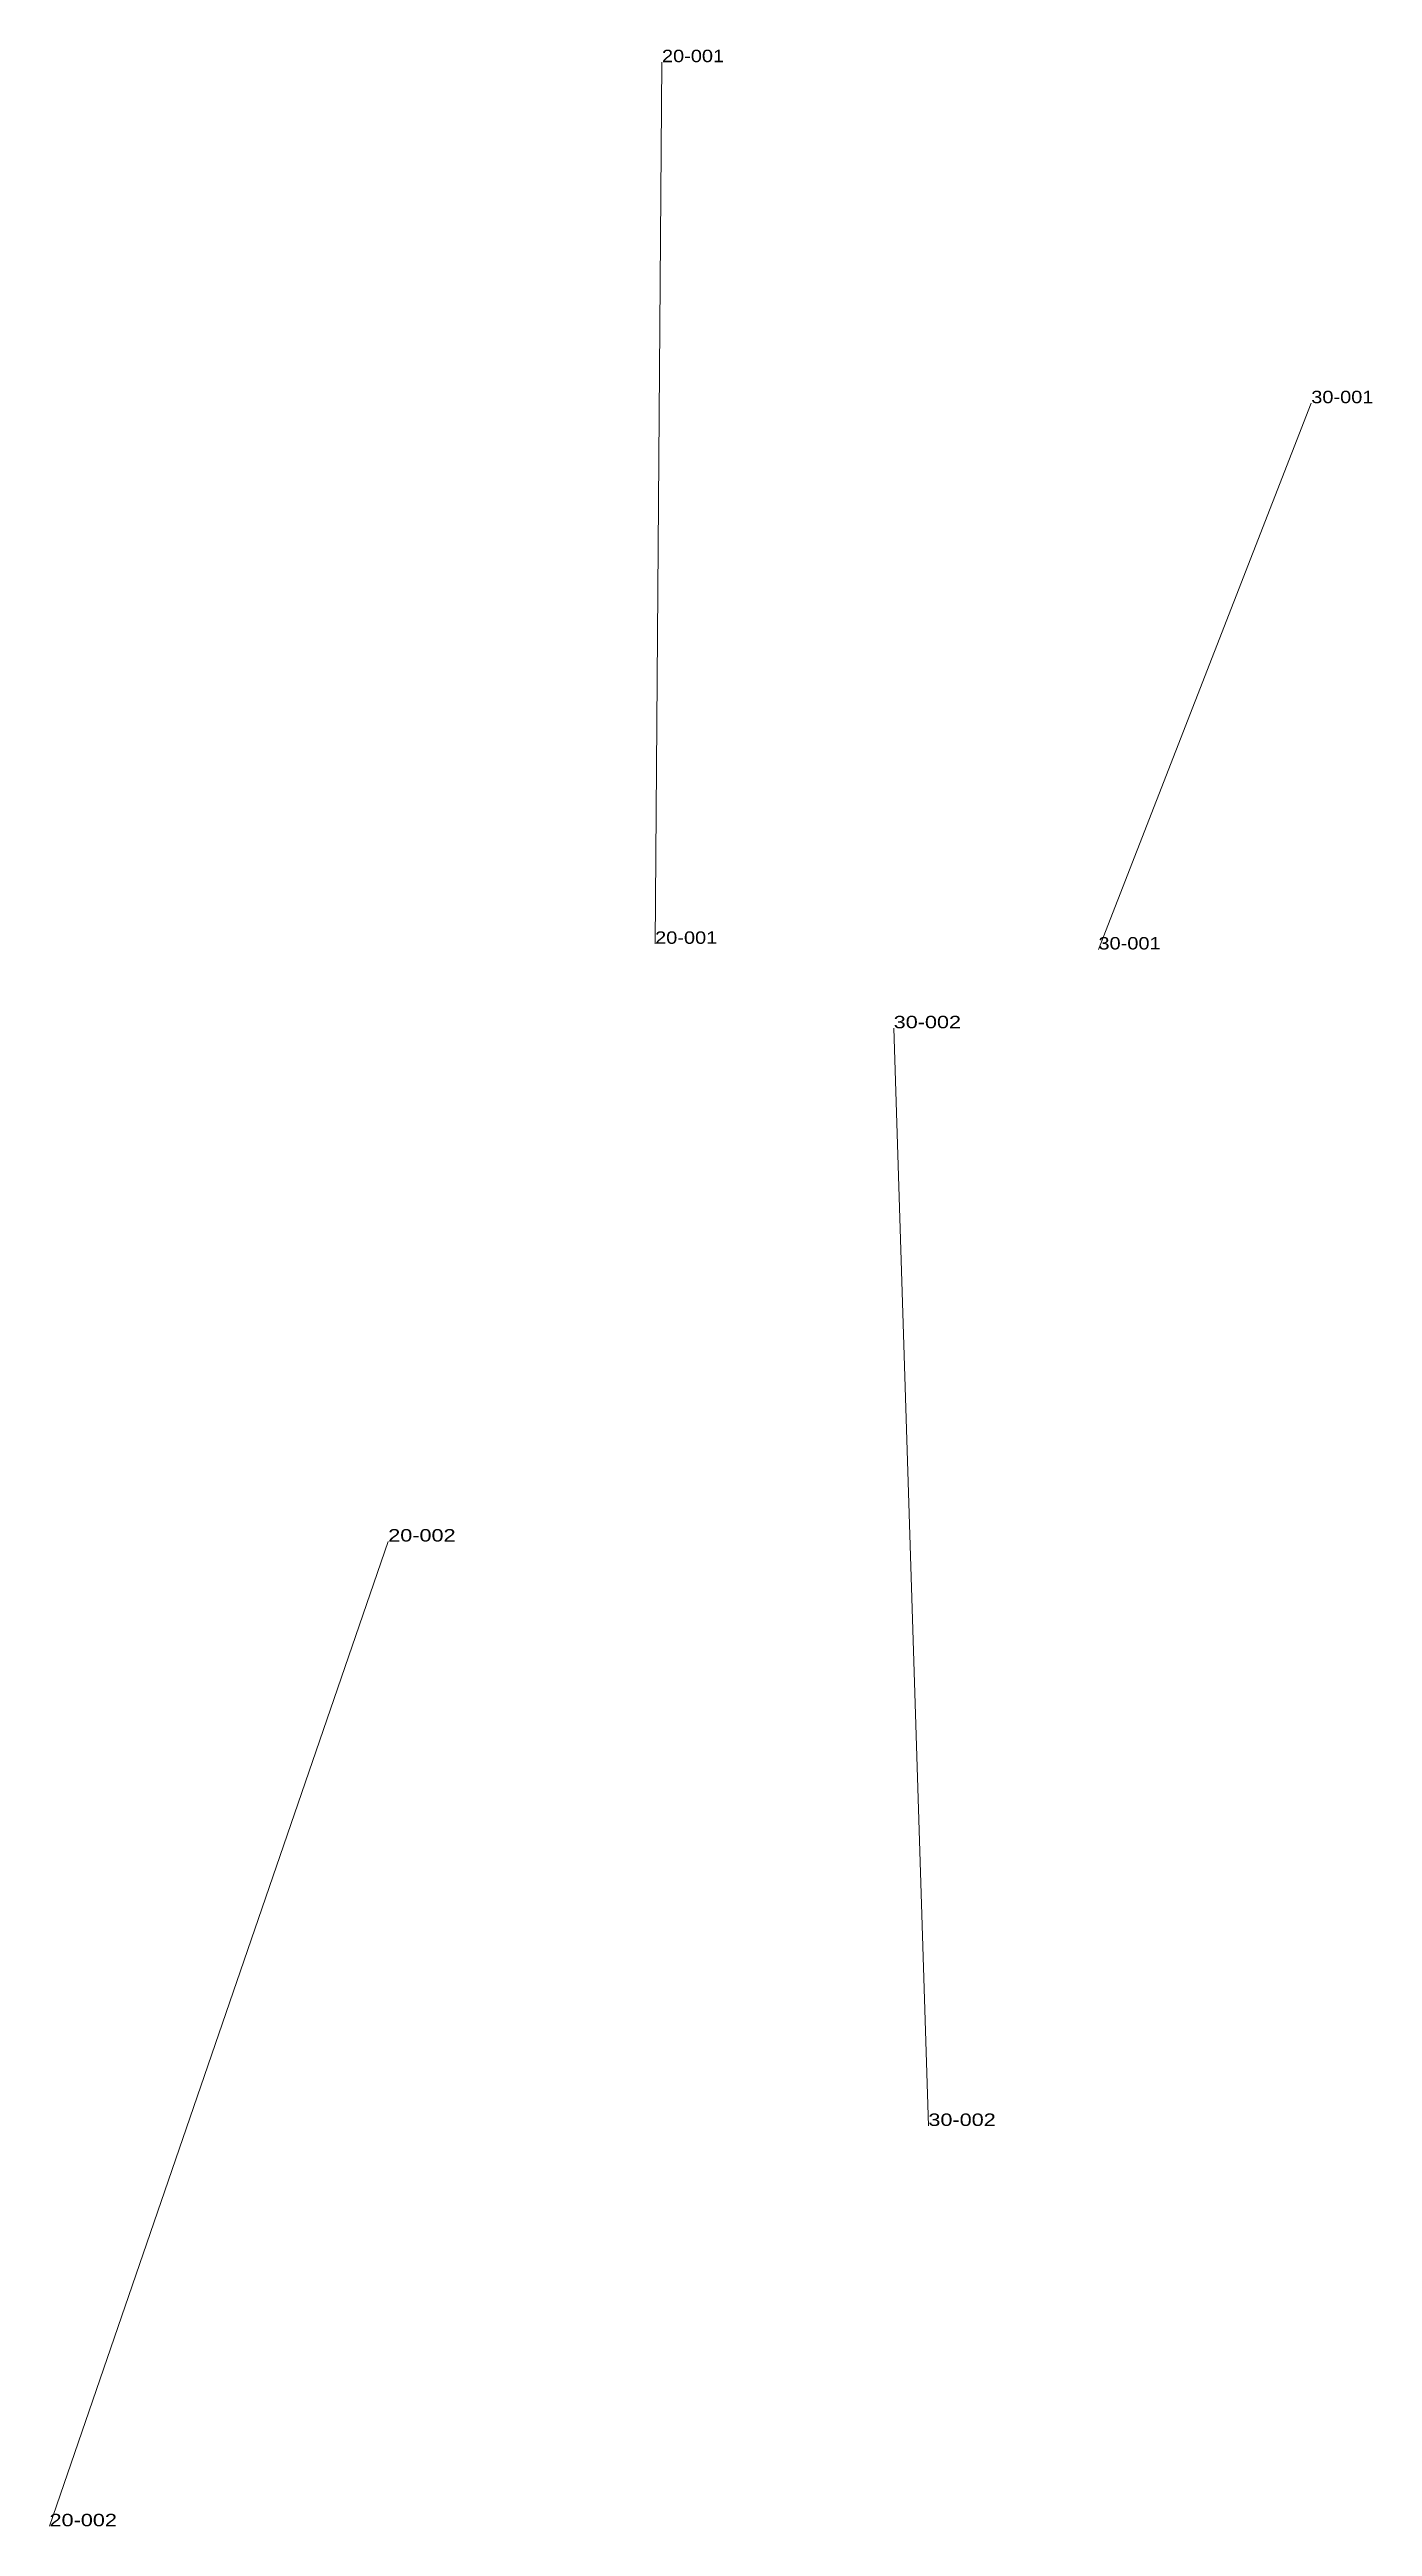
# Model space of a CAD drawing. Header units: metres. Extents: x 571156 to 607184, y 703608 to 727431.
# Drawn here: x 594541.2 to 594753.8, y 705625.4 to 706023.4 of the extents above; entities that cross this region are included whole.
import ezdxf

# ---------------------------------------------------------------- set-up
doc = ezdxf.new("R2010")
doc.units = ezdxf.units.M
doc.header["$LTSCALE"] = 0.8
doc.layers.add('60', color=7, linetype='Continuous', lineweight=13)
doc.layers.add('61', color=7, linetype='Continuous')

msp = doc.modelspace()

# ---------------------------------------------------------------- texts
at = {"layer": '60'}
for s, width, p in [('20-001', 1.2, (594639.6, 706021.42)), ('20-001', 1.2, (594639.6, 706021.42)), ('20-001', 1.2, (594639.6, 706021.42)), ('30-001', 1.2, (594743.95, 705966.61)), ('30-001', 1.2, (594743.95, 705966.61)), ('20-002', 1.3, (594595.61, 705783.66)), ('20-002', 1.3, (594595.61, 705783.66)), ('20-002', 1.3, (594595.61, 705783.66)), ('30-002', 1.3, (594682.42, 705689.73)), ('30-002', 1.3, (594682.42, 705689.73))]:
    msp.add_text(s, height=2, dxfattribs=dict(at, width=width)).set_placement(p)
at = {"layer": '61'}
for s, width, p in [('20-001', 1.2, (594638.5, 705879.72)), ('20-001', 1.2, (594638.5, 705879.72)), ('20-001', 1.2, (594638.5, 705879.72)), ('30-001', 1.2, (594709.75, 705878.81)), ('30-001', 1.2, (594709.75, 705878.81)), ('30-002', 1.3, (594676.84, 705866.15)), ('30-002', 1.3, (594676.84, 705866.15)), ('20-002', 1.3, (594541.18, 705625.39)), ('20-002', 1.3, (594541.18, 705625.39)), ('20-002', 1.3, (594541.18, 705625.39))]:
    msp.add_text(s, height=2, dxfattribs=dict(at, width=width)).set_placement(p)

# ---------------------------------------------------------------- linework, layer by layer
at = {"layer": '60'}
for p, q in [((594638.5, 705879.72), (594639.6, 706021.42)), ((594638.5, 705879.72), (594639.6, 706021.42)), ((594638.5, 705879.72), (594639.6, 706021.42)), ((594709.75, 705878.81), (594743.95, 705966.61)), ((594709.75, 705878.81), (594743.95, 705966.61)), ((594676.84, 705866.15), (594682.42, 705689.73)), ((594676.84, 705866.15), (594682.42, 705689.73)), ((594541.18, 705625.39), (594595.61, 705783.66)), ((594541.18, 705625.39), (594595.61, 705783.66)), ((594541.18, 705625.39), (594595.61, 705783.66))]:
    msp.add_line(p, q, dxfattribs=at)

msp.set_redraw_order([(e.dxf.handle, doc.entitydb.next_handle()) for e in msp.query("TEXT MTEXT ATTDEF DIMENSION ARC_DIMENSION")])  # texts and dimensions are drawn at this point

doc.saveas('drawing.dxf')
